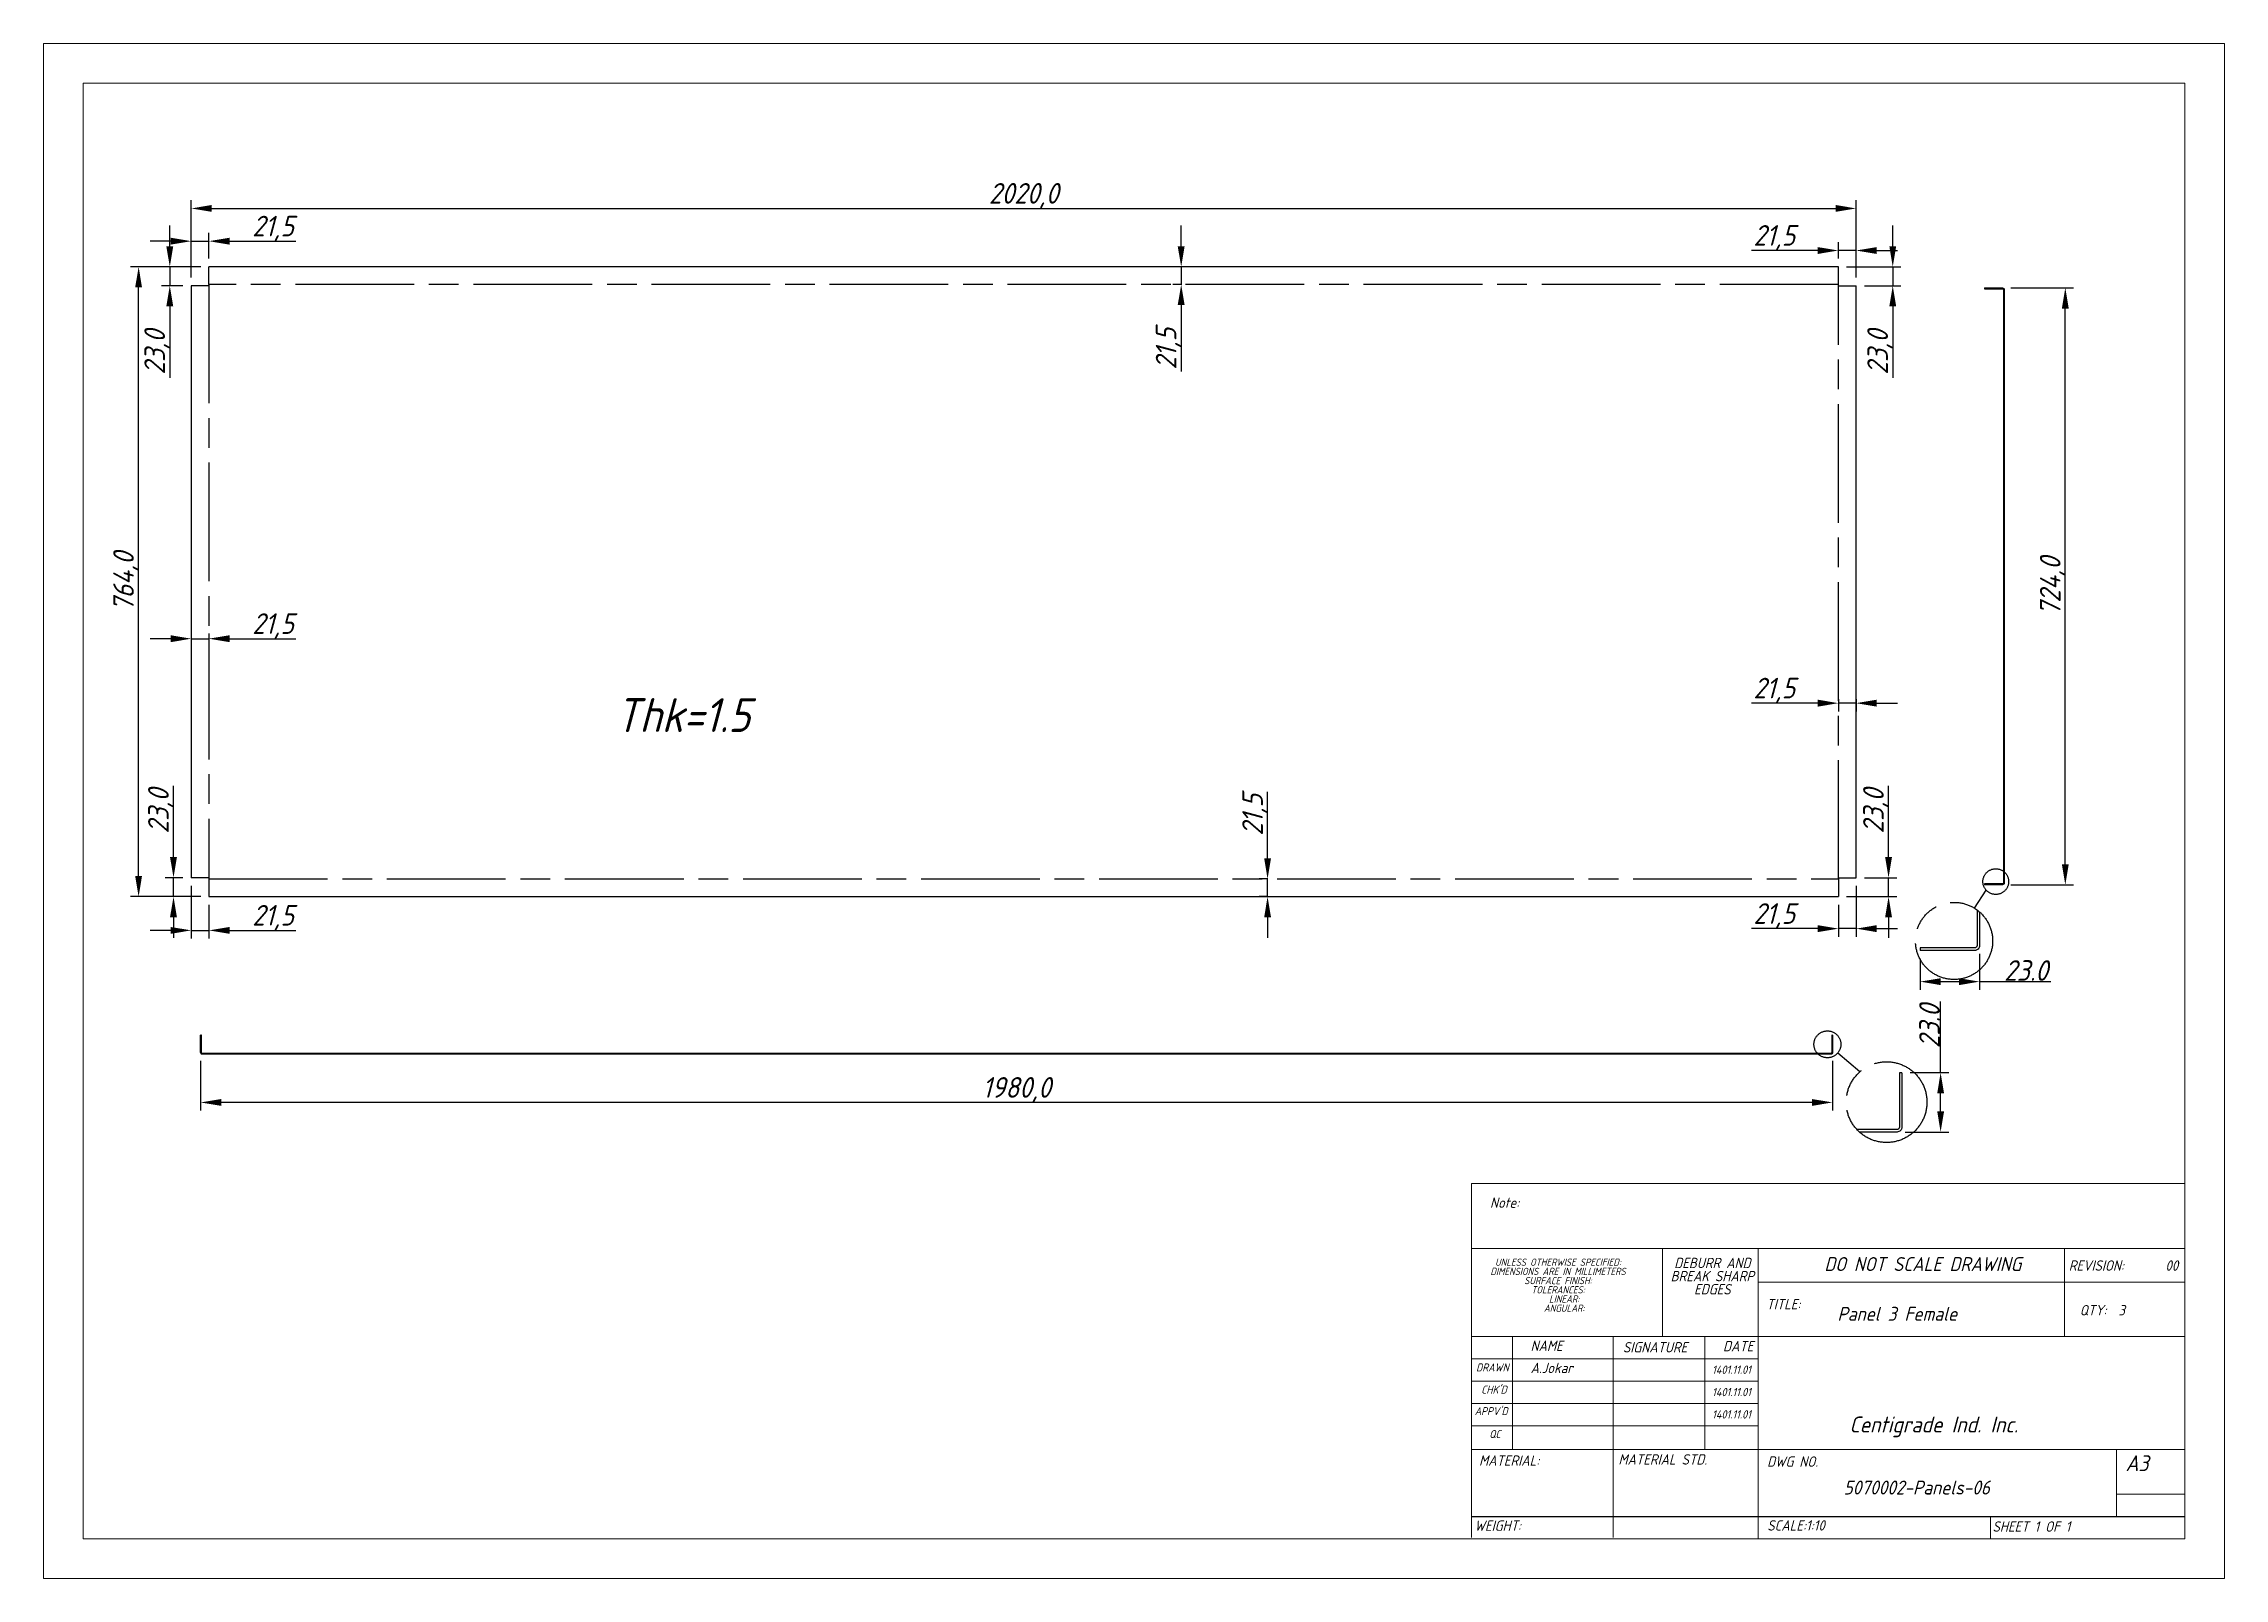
# Model space of a CAD drawing. Header units: inches. Extents: x 18597 to 101525, y -10106 to 51.
# Drawn here: x 34388 to 37034, y -2195 to -333 of the extents above; entities that cross this region are included whole.
import ezdxf

# ---------------------------------------------------------------- set-up
doc = ezdxf.new("R2010")
doc.units = ezdxf.units.IN
doc.header["$LTSCALE"] = 6
doc.header["$MEASUREMENT"] = 0
doc.linetypes.add('ACAD_ISO08W100', pattern=[36, 24, -3, 6, -3])
doc.linetypes.add('SLD-Solid', pattern=[0])
doc.styles.add('GENISO', font='geniso.shx', dxfattribs={"oblique": 15})
doc.dimstyles.new('Scale', dxfattribs={"dimscale": 10, "dimtxt": 2.5, "dimasz": 2.5, "dimexe": 1, "dimexo": 1, "dimgap": 0.1, "dimtad": 1, "dimdec": 1, "dimzin": 0, "dimtxsty": 'GENISO', "dimcen": 2.5, "dimclrd": 1, "dimclre": 1, "dimclrt": 256, "dimadec": 0, "dimazin": 0, "dimtfac": 1, "dimtdec": 1, "dimtmove": 0, "dimatfit": 3, "dimfxl": 1, "dimtzin": 0, "dimlwd": -1, "dimlwe": -1, "dimarcsym": 0})

msp = doc.modelspace()

# ---------------------------------------------------------------- texts
at = {"style": 'GENISO', "oblique": 15}
msp.add_text('Thk=1.5', height=40.989, dxfattribs=at).set_placement((35081.61, -1168.06))
at = {"attachment_point": 5, "style": 'GENISO'}
for s, insert, char_height in [('Note:', (36160.61, -1739), 12.57), ('DIMENSIONS ARE IN MILLIMETERS', (36225.4, -1822.37), 8.7992), ('UNLESS OTHERWISE SPECIFIED:', (36225.4, -1811.22), 8.7992), ('BREAK SHARP', (36412.63, -1828.11), 12.5702), ('DEBURR AND', (36412.63, -1812.17), 12.57), ('DO NOT SCALE DRAWING', (36668.01, -1813.49), 16.9215), ('REVISION:       00', (36911.45, -1815.28), 12.5702), ('SURFACE FINISH:', (36225.4, -1833.53), 8.7992), ('TOLERANCES:', (36225.4, -1844.69), 8.7992), ('LINEAR:', (36232.93, -1855.84), 8.799), ('EDGES', (36412.63, -1844.05), 12.57), ('ANGULAR:', (36232.93, -1867), 8.799), ('TITLE:', (36498.9, -1862.06), 12.57), ('Panel 3 Female', (36637, -1873.84), 16.9215), ('QTY:  3', (36885.81, -1869.47), 12.57), ('NAME', (36211.58, -1912.61), 12.57), ('SIGNATURE', (36343.19, -1914.41), 12.57), ('DATE', (36444, -1913.01), 12.57), ('DRAWN', (36145.82, -1938.86), 9.669), ('A.Jokar', (36217.74, -1939.51), 12.57), ('1401.11.01', (36435.87, -1941.64), 10.056), ("CHK'D", (36147.71, -1965.78), 9.669), ('1401.11.01', (36435.87, -1968.74), 10.056), ("APPV'D", (36144.28, -1991.9), 9.669), ('1401.11.01', (36435.87, -1995.84), 10.056), ('Centigrade Ind. Inc.', (36681.24, -2011), 19.3388), ('QC', (36148.89, -2019.63), 9.669), ('MATERIAL:', (36166.11, -2051.87), 12.57), ('MATERIAL STD.', (36352.45, -2050.45), 12.5702), ('DWG NO.', (36509.97, -2053.08), 12.57), ('A3', (36927.88, -2055.07), 19.339), ('5070002-Panels-06', (36660.63, -2084.56), 16.9215), ('WEIGHT:', (36152.29, -2130.82), 12.57), ('SCALE:1:10', (36514.14, -2130.52), 12.57), ('SHEET 1 OF 1', (36799.79, -2131.86), 12.5702)]:
    msp.add_mtext(s, dxfattribs=dict(at, insert=insert, char_height=char_height))

# ---------------------------------------------------------------- blocks, each defined once
blk = doc.blocks.new('*D83')
at = {"color": 1, "transparency": 16777216}
for p, q in [((36689.6, -1581.3), (36689.6, -1494.8)), ((36652.7, -1581.3), (36699.6, -1581.3)), ((36689.6, -1628.3), (36689.6, -1606.3)), ((36646.7, -1653.3), (36699.6, -1653.3))]:
    blk.add_line(p, q, dxfattribs=at)
for points in [[(36685.5, -1606.3), (36693.8, -1606.3), (36689.6, -1581.3)], [(36685.5, -1628.3), (36693.8, -1628.3), (36689.6, -1653.3)]]:
    blk.add_solid(points, dxfattribs=at)
at = {"layer": 'Defpoints', "color": 0, "transparency": 16777216}
for p in [(36642.7, -1581.3), (36689.6, -1581.3), (36636.7, -1653.3)]:
    blk.add_point(p, dxfattribs=at)
at = {"transparency": 16777216, "insert": (36676.1, -1525), "char_height": 25, "attachment_point": 5, "rotation": 90, "style": 'GENISO'}
blk.add_mtext('23.0', dxfattribs=at)
blk = doc.blocks.new('*D84')
at = {"color": 1, "transparency": 16777216}
for p, q in [((36664.8, -1443.1), (36664.8, -1480.9)), ((36736.8, -1437.1), (36736.8, -1480.9)), ((36689.8, -1470.9), (36711.8, -1470.9)), ((36736.8, -1470.9), (36823.3, -1470.9))]:
    blk.add_line(p, q, dxfattribs=at)
for points in [[(36689.8, -1466.7), (36689.8, -1475.1), (36664.8, -1470.9)], [(36711.8, -1466.7), (36711.8, -1475.1), (36736.8, -1470.9)]]:
    blk.add_solid(points, dxfattribs=at)
at = {"layer": 'Defpoints', "color": 0, "transparency": 16777216}
for p in [(36736.8, -1427.1), (36664.8, -1433.1), (36736.8, -1470.9)]:
    blk.add_point(p, dxfattribs=at)
at = {"transparency": 16777216, "insert": (36793.2, -1457.4), "char_height": 25, "attachment_point": 5, "style": 'GENISO'}
blk.add_mtext('23.0', dxfattribs=at)
blk = doc.blocks.new('*D85')
at = {"color": 1, "transparency": 16777216}
for p, q in [((34578.5, -1567), (34578.5, -1627.4)), ((36558.5, -1567), (36558.5, -1627.4)), ((36533.5, -1617.4), (34603.5, -1617.4))]:
    blk.add_line(p, q, dxfattribs=at)
for points in [[(34603.5, -1613.3), (34603.5, -1621.6), (34578.5, -1617.4)], [(36533.5, -1613.3), (36533.5, -1621.6), (36558.5, -1617.4)]]:
    blk.add_solid(points, dxfattribs=at)
at = {"layer": 'Defpoints', "color": 0, "transparency": 16777216}
for p in [(34578.5, -1557), (36558.5, -1557), (34578.5, -1617.4)]:
    blk.add_point(p, dxfattribs=at)
at = {"transparency": 16777216, "insert": (35568.5, -1602.1), "char_height": 25, "attachment_point": 5, "style": 'GENISO'}
blk.add_mtext('1980,0', dxfattribs=at)
blk = doc.blocks.new('*D86')
at = {"color": 1, "transparency": 16777216}
for p, q in [((36774.8, -629.4), (36850.9, -629.4)), ((36840.9, -1328.4), (36840.9, -654.4)), ((36774.8, -1353.4), (36850.9, -1353.4))]:
    blk.add_line(p, q, dxfattribs=at)
for points in [[(36836.7, -654.4), (36845.1, -654.4), (36840.9, -629.4)], [(36836.7, -1328.4), (36845.1, -1328.4), (36840.9, -1353.4)]]:
    blk.add_solid(points, dxfattribs=at)
at = {"layer": 'Defpoints', "color": 0, "transparency": 16777216}
for p in [(36764.8, -629.4), (36840.9, -629.4), (36764.8, -1353.4)]:
    blk.add_point(p, dxfattribs=at)
at = {"transparency": 16777216, "insert": (36825.5, -991.4), "char_height": 25, "attachment_point": 5, "rotation": 90, "style": 'GENISO'}
blk.add_mtext('724,0', dxfattribs=at)
blk = doc.blocks.new('*D96')
at = {"color": 1, "transparency": 16777216}
for p, q in [((35873, -1321.3), (35873, -1240.8)), ((35873.4, -1346.3), (35863, -1346.3)), ((35873, -1367.8), (35873, -1346.3)), ((35873.4, -1367.8), (35863, -1367.8)), ((35873, -1392.8), (35873, -1417.8))]:
    blk.add_line(p, q, dxfattribs=at)
for points in [[(35868.9, -1321.3), (35877.2, -1321.3), (35873, -1346.3)], [(35868.9, -1392.8), (35877.2, -1392.8), (35873, -1367.8)]]:
    blk.add_solid(points, dxfattribs=at)
at = {"layer": 'Defpoints', "color": 0, "transparency": 16777216}
for p in [(35873, -1346.3), (35883.4, -1346.3), (35883.4, -1367.8)]:
    blk.add_point(p, dxfattribs=at)
at = {"transparency": 16777216, "insert": (35857.7, -1268.5), "char_height": 25, "attachment_point": 5, "rotation": 90, "style": 'GENISO'}
blk.add_mtext('21,5', dxfattribs=at)
blk = doc.blocks.new('*D97')
at = {"color": 1, "transparency": 16777216}
for p, q in [((36540.6, -1133.1), (36460.1, -1133.1)), ((36565.6, -1128.2), (36565.6, -1143.1)), ((36587.1, -1133.1), (36565.6, -1133.1)), ((36587.1, -1128.2), (36587.1, -1143.1)), ((36612.1, -1133.1), (36637.1, -1133.1))]:
    blk.add_line(p, q, dxfattribs=at)
for points in [[(36540.6, -1128.9), (36540.6, -1137.3), (36565.6, -1133.1)], [(36612.1, -1128.9), (36612.1, -1137.3), (36587.1, -1133.1)]]:
    blk.add_solid(points, dxfattribs=at)
at = {"layer": 'Defpoints', "color": 0, "transparency": 16777216}
for p in [(36565.6, -1118.2), (36565.6, -1133.1), (36587.1, -1118.2)]:
    blk.add_point(p, dxfattribs=at)
at = {"transparency": 16777216, "insert": (36487.8, -1117.7), "char_height": 25, "attachment_point": 5, "style": 'GENISO'}
blk.add_mtext('21,5', dxfattribs=at)
blk = doc.blocks.new('*D98')
at = {"color": 1, "transparency": 16777216}
for p, q in [((35768.2, -578.8), (35768.2, -553.8)), ((35769, -603.8), (35758.2, -603.8)), ((35768.2, -603.8), (35768.2, -625.3)), ((35769, -625.3), (35758.2, -625.3)), ((35768.2, -650.3), (35768.2, -730.8))]:
    blk.add_line(p, q, dxfattribs=at)
for points in [[(35764, -578.8), (35772.4, -578.8), (35768.2, -603.8)], [(35764, -650.3), (35772.4, -650.3), (35768.2, -625.3)]]:
    blk.add_solid(points, dxfattribs=at)
at = {"layer": 'Defpoints', "color": 0, "transparency": 16777216}
for p in [(35779, -603.8), (35768.2, -625.3), (35779, -625.3)]:
    blk.add_point(p, dxfattribs=at)
at = {"transparency": 16777216, "insert": (35752.8, -703.1), "char_height": 25, "attachment_point": 5, "rotation": 90, "style": 'GENISO'}
blk.add_mtext('21,5', dxfattribs=at)
blk = doc.blocks.new('*D99')
at = {"color": 1, "transparency": 16777216}
for p, q in [((34542.1, -1054.9), (34517.1, -1054.9)), ((34567.1, -1048.6), (34567.1, -1064.9)), ((34567.1, -1054.9), (34588.6, -1054.9)), ((34588.6, -1048.6), (34588.6, -1064.9)), ((34613.6, -1054.9), (34694.1, -1054.9))]:
    blk.add_line(p, q, dxfattribs=at)
for points in [[(34542.1, -1050.7), (34542.1, -1059.1), (34567.1, -1054.9)], [(34613.6, -1050.7), (34613.6, -1059.1), (34588.6, -1054.9)]]:
    blk.add_solid(points, dxfattribs=at)
at = {"layer": 'Defpoints', "color": 0, "transparency": 16777216}
for p in [(34567.1, -1038.6), (34588.6, -1038.6), (34588.6, -1054.9)]:
    blk.add_point(p, dxfattribs=at)
at = {"transparency": 16777216, "insert": (34666.4, -1039.5), "char_height": 25, "attachment_point": 5, "style": 'GENISO'}
blk.add_mtext('21,5', dxfattribs=at)
blk = doc.blocks.new('*D100')
at = {"color": 1, "transparency": 16777216}
for p, q in [((34545.6, -1319.8), (34545.6, -1233.3)), ((34557.1, -1344.8), (34535.6, -1344.8)), ((34545.6, -1367.8), (34545.6, -1344.8)), ((34578.6, -1367.8), (34535.6, -1367.8)), ((34545.6, -1392.8), (34545.6, -1417.8))]:
    blk.add_line(p, q, dxfattribs=at)
for points in [[(34541.4, -1319.8), (34549.8, -1319.8), (34545.6, -1344.8)], [(34541.4, -1392.8), (34549.8, -1392.8), (34545.6, -1367.8)]]:
    blk.add_solid(points, dxfattribs=at)
at = {"layer": 'Defpoints', "color": 0, "transparency": 16777216}
for p in [(34545.6, -1344.8), (34567.1, -1344.8), (34588.6, -1367.8)]:
    blk.add_point(p, dxfattribs=at)
at = {"transparency": 16777216, "insert": (34530.2, -1264.1), "char_height": 25, "attachment_point": 5, "rotation": 90, "style": 'GENISO'}
blk.add_mtext('23,0', dxfattribs=at)
blk = doc.blocks.new('*D101')
at = {"color": 1, "transparency": 16777216}
for p, q in [((34567.1, -1354.8), (34567.1, -1418.7)), ((34588.6, -1377.8), (34588.6, -1418.7)), ((34542.1, -1408.7), (34517.1, -1408.7)), ((34567.1, -1408.7), (34588.6, -1408.7)), ((34613.6, -1408.7), (34694.1, -1408.7))]:
    blk.add_line(p, q, dxfattribs=at)
for points in [[(34542.1, -1404.6), (34542.1, -1412.9), (34567.1, -1408.7)], [(34613.6, -1404.6), (34613.6, -1412.9), (34588.6, -1408.7)]]:
    blk.add_solid(points, dxfattribs=at)
at = {"layer": 'Defpoints', "color": 0, "transparency": 16777216}
for p in [(34567.1, -1344.8), (34588.6, -1367.8), (34588.6, -1408.7)]:
    blk.add_point(p, dxfattribs=at)
at = {"transparency": 16777216, "insert": (34666.4, -1393.3), "char_height": 25, "attachment_point": 5, "style": 'GENISO'}
blk.add_mtext('21,5', dxfattribs=at)
blk = doc.blocks.new('*D102')
at = {"color": 1, "transparency": 16777216}
for p, q in [((34541.1, -578.8), (34541.1, -553.8)), ((34578.6, -603.8), (34531.1, -603.8)), ((34541.1, -603.8), (34541.1, -626.8)), ((34557.1, -626.8), (34531.1, -626.8)), ((34541.1, -651.8), (34541.1, -738.3))]:
    blk.add_line(p, q, dxfattribs=at)
for points in [[(34536.9, -578.8), (34545.3, -578.8), (34541.1, -603.8)], [(34536.9, -651.8), (34545.3, -651.8), (34541.1, -626.8)]]:
    blk.add_solid(points, dxfattribs=at)
at = {"layer": 'Defpoints', "color": 0, "transparency": 16777216}
for p in [(34588.6, -603.8), (34541.1, -626.8), (34567.1, -626.8)]:
    blk.add_point(p, dxfattribs=at)
at = {"transparency": 16777216, "insert": (34525.7, -707.5), "char_height": 25, "attachment_point": 5, "rotation": 90, "style": 'GENISO'}
blk.add_mtext('23,0', dxfattribs=at)
blk = doc.blocks.new('*D103')
at = {"color": 1, "transparency": 16777216}
for p, q in [((34542.1, -572.7), (34517.1, -572.7)), ((34567.1, -616.8), (34567.1, -562.7)), ((34567.1, -572.7), (34588.6, -572.7)), ((34588.6, -593.8), (34588.6, -562.7)), ((34613.6, -572.7), (34694.1, -572.7))]:
    blk.add_line(p, q, dxfattribs=at)
for points in [[(34542.1, -568.5), (34542.1, -576.9), (34567.1, -572.7)], [(34613.6, -568.5), (34613.6, -576.9), (34588.6, -572.7)]]:
    blk.add_solid(points, dxfattribs=at)
at = {"layer": 'Defpoints', "color": 0, "transparency": 16777216}
for p in [(34588.6, -572.7), (34588.6, -603.8), (34567.1, -626.8)]:
    blk.add_point(p, dxfattribs=at)
at = {"transparency": 16777216, "insert": (34666.4, -557.3), "char_height": 25, "attachment_point": 5, "style": 'GENISO'}
blk.add_mtext('21,5', dxfattribs=at)
blk = doc.blocks.new('*D104')
at = {"color": 1, "transparency": 16777216}
for p, q in [((36565.6, -593.8), (36565.6, -574)), ((36587.1, -616.8), (36587.1, -574)), ((36540.6, -584), (36460.1, -584)), ((36587.1, -584), (36565.6, -584)), ((36612.1, -584), (36637.1, -584))]:
    blk.add_line(p, q, dxfattribs=at)
for points in [[(36540.6, -579.9), (36540.6, -588.2), (36565.6, -584)], [(36612.1, -579.9), (36612.1, -588.2), (36587.1, -584)]]:
    blk.add_solid(points, dxfattribs=at)
at = {"layer": 'Defpoints', "color": 0, "transparency": 16777216}
for p in [(36565.6, -584), (36565.6, -603.8), (36587.1, -626.8)]:
    blk.add_point(p, dxfattribs=at)
at = {"transparency": 16777216, "insert": (36487.8, -568.6), "char_height": 25, "attachment_point": 5, "style": 'GENISO'}
blk.add_mtext('21,5', dxfattribs=at)
blk = doc.blocks.new('*D105')
at = {"color": 1, "transparency": 16777216}
for p, q in [((36631.5, -578.8), (36631.5, -553.8)), ((36575.6, -603.8), (36641.5, -603.8)), ((36631.5, -603.8), (36631.5, -626.8)), ((36597.1, -626.8), (36641.5, -626.8)), ((36631.5, -651.8), (36631.5, -738.3))]:
    blk.add_line(p, q, dxfattribs=at)
for points in [[(36627.4, -578.8), (36635.7, -578.8), (36631.5, -603.8)], [(36627.4, -651.8), (36635.7, -651.8), (36631.5, -626.8)]]:
    blk.add_solid(points, dxfattribs=at)
at = {"layer": 'Defpoints', "color": 0, "transparency": 16777216}
for p in [(36565.6, -603.8), (36587.1, -626.8), (36631.5, -626.8)]:
    blk.add_point(p, dxfattribs=at)
at = {"transparency": 16777216, "insert": (36616.1, -707.5), "char_height": 25, "attachment_point": 5, "rotation": 90, "style": 'GENISO'}
blk.add_mtext('23,0', dxfattribs=at)
blk = doc.blocks.new('*D106')
at = {"color": 1, "transparency": 16777216}
for p, q in [((36626.4, -1319.8), (36626.4, -1233.3)), ((36597.1, -1344.8), (36636.4, -1344.8)), ((36626.4, -1367.8), (36626.4, -1344.8)), ((36575.6, -1367.8), (36636.4, -1367.8)), ((36626.4, -1392.8), (36626.4, -1417.8))]:
    blk.add_line(p, q, dxfattribs=at)
for points in [[(36622.3, -1319.8), (36630.6, -1319.8), (36626.4, -1344.8)], [(36622.3, -1392.8), (36630.6, -1392.8), (36626.4, -1367.8)]]:
    blk.add_solid(points, dxfattribs=at)
at = {"layer": 'Defpoints', "color": 0, "transparency": 16777216}
for p in [(36587.1, -1344.8), (36626.4, -1344.8), (36565.6, -1367.8)]:
    blk.add_point(p, dxfattribs=at)
at = {"transparency": 16777216, "insert": (36611, -1264.1), "char_height": 25, "attachment_point": 5, "rotation": 90, "style": 'GENISO'}
blk.add_mtext('23,0', dxfattribs=at)
blk = doc.blocks.new('*D107')
at = {"color": 1, "transparency": 16777216}
for p, q in [((36587.1, -1354.8), (36587.1, -1416.6)), ((36565.6, -1377.8), (36565.6, -1416.6)), ((36540.6, -1406.6), (36460.1, -1406.6)), ((36587.1, -1406.6), (36565.6, -1406.6)), ((36612.1, -1406.6), (36637.1, -1406.6))]:
    blk.add_line(p, q, dxfattribs=at)
for points in [[(36540.6, -1402.4), (36540.6, -1410.8), (36565.6, -1406.6)], [(36612.1, -1402.4), (36612.1, -1410.8), (36587.1, -1406.6)]]:
    blk.add_solid(points, dxfattribs=at)
at = {"layer": 'Defpoints', "color": 0, "transparency": 16777216}
for p in [(36587.1, -1344.8), (36565.6, -1367.8), (36565.6, -1406.6)]:
    blk.add_point(p, dxfattribs=at)
at = {"transparency": 16777216, "insert": (36487.8, -1391.2), "char_height": 25, "attachment_point": 5, "style": 'GENISO'}
blk.add_mtext('21,5', dxfattribs=at)
blk = doc.blocks.new('*D108')
at = {"color": 1, "transparency": 16777216}
for p, q in [((34578.6, -603.8), (34493.3, -603.8)), ((34503.3, -1342.8), (34503.3, -628.8)), ((34578.6, -1367.8), (34493.3, -1367.8))]:
    blk.add_line(p, q, dxfattribs=at)
for points in [[(34499.1, -628.8), (34507.4, -628.8), (34503.3, -603.8)], [(34499.1, -1342.8), (34507.4, -1342.8), (34503.3, -1367.8)]]:
    blk.add_solid(points, dxfattribs=at)
at = {"layer": 'Defpoints', "color": 0, "transparency": 16777216}
for p in [(34503.3, -603.8), (34588.6, -603.8), (34588.6, -1367.8)]:
    blk.add_point(p, dxfattribs=at)
at = {"transparency": 16777216, "insert": (34487.9, -985.8), "char_height": 25, "attachment_point": 5, "rotation": 90, "style": 'GENISO'}
blk.add_mtext('764,0', dxfattribs=at)
blk = doc.blocks.new('*D109')
at = {"color": 1, "transparency": 16777216}
for p, q in [((34567.1, -616.8), (34567.1, -523)), ((36587.1, -616.8), (36587.1, -523)), ((34592.1, -533), (36562.1, -533))]:
    blk.add_line(p, q, dxfattribs=at)
for points in [[(34592.1, -528.8), (34592.1, -537.1), (34567.1, -533)], [(36562.1, -528.8), (36562.1, -537.1), (36587.1, -533)]]:
    blk.add_solid(points, dxfattribs=at)
at = {"layer": 'Defpoints', "color": 0, "transparency": 16777216}
for p in [(36587.1, -533), (34567.1, -626.8), (36587.1, -626.8)]:
    blk.add_point(p, dxfattribs=at)
at = {"transparency": 16777216, "insert": (35577.1, -517.6), "char_height": 25, "attachment_point": 5, "style": 'GENISO'}
blk.add_mtext('2020,0', dxfattribs=at)

# ---------------------------------------------------------------- dimensions: what is measured, and where the dimension line sits
for base, p1, p2, picture, middle in [((36587.09, -532.98), (34567.09, -626.79), (36587.09, -626.79), '*D109', (35577.09, -517.6)), ((34588.59, -572.69), (34567.09, -626.79), (34588.59, -603.79), '*D103', (34666.35, -557.32)), ((36565.59, -584.02), (36587.09, -626.79), (36565.59, -603.79), '*D104', (36487.82, -568.65)), ((34588.59, -1054.9), (34567.09, -1038.57), (34588.59, -1038.57), '*D99', (34666.35, -1039.53)), ((36565.59, -1133.11), (36587.09, -1118.22), (36565.59, -1118.22), '*D97', (36487.82, -1117.73)), ((34588.59, -1408.72), (34567.09, -1344.79), (34588.59, -1367.79), '*D101', (34666.35, -1393.34)), ((36565.59, -1406.61), (36587.09, -1344.79), (36565.59, -1367.79), '*D107', (36487.82, -1391.23)), ((34578.46, -1617.44), (36558.46, -1557.01), (34578.46, -1557.01), '*D85', (35568.46, -1602.07))]:
    dim = msp.add_linear_dim(base=base, p1=p1, p2=p2, dimstyle='Scale')
    dim.commit()
    dim.dimension.update_dxf_attribs({"geometry": picture, "text_midpoint": middle})
for base, p1, p2, picture, middle in [((34541.1, -626.79), (34588.59, -603.79), (34567.09, -626.79), '*D102', (34525.72, -707.52)), ((35768.2, -625.29), (35778.97, -603.79), (35778.97, -625.29), '*D98', (35752.83, -703.05)), ((36631.52, -626.79), (36565.59, -603.79), (36587.09, -626.79), '*D105', (36616.14, -707.52)), ((34503.26, -603.79), (34588.59, -1367.79), (34588.59, -603.79), '*D108', (34487.88, -985.79)), ((36840.89, -629.41), (36764.81, -1353.41), (36764.81, -629.41), '*D86', (36825.51, -991.41)), ((34545.6, -1344.79), (34588.59, -1367.79), (34567.09, -1344.79), '*D100', (34530.22, -1264.06)), ((35873.03, -1346.29), (35883.41, -1367.79), (35883.41, -1346.29), '*D96', (35857.65, -1268.52)), ((36626.42, -1344.79), (36565.59, -1367.79), (36587.09, -1344.79), '*D106', (36611.04, -1264.06))]:
    dim = msp.add_linear_dim(base=base, p1=p1, p2=p2, angle=90, dimstyle='Scale')
    dim.commit()
    dim.dimension.update_dxf_attribs({"geometry": picture, "text_midpoint": middle})
dim = msp.add_linear_dim(base=(36736.83, -1470.92), p1=(36664.83, -1433.08), p2=(36736.83, -1427.08), text='23.0', dimstyle='Scale')
dim.commit()
dim.dimension.update_dxf_attribs({"geometry": '*D84', "text_midpoint": (36793.19, -1470.92), "dimtype": 160})
dim = msp.add_linear_dim(base=(36689.64, -1581.31), p1=(36636.7, -1653.31), p2=(36642.7, -1581.31), angle=90, text='23.0', dimstyle='Scale')
dim.commit()
dim.dimension.update_dxf_attribs({"geometry": '*D83', "text_midpoint": (36689.64, -1524.96), "dimtype": 160})

# ---------------------------------------------------------------- linework, layer by layer
for p, q in [((34588.59, -625.29), (34588.59, -603.79)), ((36565.59, -625.29), (36565.59, -603.79)), ((34588.59, -626.79), (34567.09, -626.79)), ((36565.59, -626.79), (36587.09, -626.79)), ((36742.81, -629.41), (36742.81, -630.41)), ((34588.59, -1344.79), (34567.09, -1344.79)), ((34588.59, -1346.29), (34588.59, -1367.79)), ((36565.59, -1344.79), (36587.09, -1344.79)), ((36565.59, -1346.29), (36565.59, -1367.79)), ((36742.81, -1352.41), (36742.81, -1353.41)), ((36664.83, -1430.08), (36664.83, -1433.08)), ((34579.46, -1536.01), (34578.46, -1536.01)), ((36558.46, -1536.01), (36557.46, -1536.01)), ((36642.7, -1581.31), (36639.7, -1581.31)), ((36120.27, -2119.83), (36986.08, -2119.83))]:
    msp.add_line(p, q)
at = {"linetype": 'ACAD_ISO08W100'}
for p, q in [((36730.71, -1381.79), (36744.95, -1360.03)), ((36591.68, -1580.28), (36564.7, -1557.47))]:
    msp.add_line(p, q, dxfattribs=at)
at = {"color": 7, "linetype": 'SLD-Solid', "lineweight": 0}
for p, q in [((36120.27, -1715.95), (36986.08, -1715.95)), ((36120.27, -1715.95), (36120.27, -1794.67)), ((36120.27, -1794.67), (36986.08, -1794.67)), ((36120.27, -1794.67), (36120.27, -2145.33)), ((36352.34, -1794.67), (36352.34, -1901.46)), ((36468.38, -1794.67), (36468.38, -2146.92)), ((36840.01, -1901.46), (36840.01, -1794.67)), ((36986.08, -1835.32), (36468.38, -1835.32)), ((36986.08, -1901.46), (36120.27, -1901.46)), ((36170, -1901.46), (36170, -2038.54)), ((36292.35, -1901.46), (36292.35, -2145.33)), ((36403.34, -1901.46), (36403.34, -2038.54)), ((36468.38, -2145.33), (36468.38, -1901.46)), ((36468.38, -1928.56), (36120.27, -1928.56)), ((36468.38, -1955.66), (36120.27, -1955.66)), ((36468.38, -1982.75), (36120.27, -1982.75)), ((36468.38, -2009.85), (36120.27, -2009.85)), ((36186.58, -2038.54), (36120.27, -2038.54)), ((36186.58, -2038.54), (36986.08, -2038.54)), ((36903.19, -2119.83), (36903.19, -2038.54)), ((36986.08, -2092.73), (36903.19, -2092.73)), ((36750.18, -2146.92), (36750.18, -2119.83))]:
    msp.add_line(p, q, dxfattribs=at)
for points in [[(34388.02, -333.07), (37033.89, -333.07), (37033.89, -2194.74), (34388.02, -2194.74)], [(34435.84, -380.88), (36986.08, -380.88), (36986.08, -2146.92), (34435.84, -2146.92)]]:
    msp.add_lwpolyline(points, close=True, dxfattribs=at)
for points in [[(36565.59, -603.79), (34588.59, -603.79)], [(34567.09, -626.79), (34567.09, -1344.79)], [(36587.09, -1344.79), (36587.09, -626.79)], [(34588.59, -1367.79), (36565.59, -1367.79)]]:
    msp.add_lwpolyline(points)
at = {"linetype": 'ACAD_ISO08W100'}
msp.add_lwpolyline([(36565.59, -1346.29), (36565.59, -625.29), (34588.59, -625.29), (34588.59, -1346.29)], close=True, dxfattribs=at)
for points in [[(36742.81, -629.41), (36764.81, -629.41, -0.4142136), (36766.81, -631.41), (36766.81, -1351.41, -0.4142136), (36764.81, -1353.41), (36742.81, -1353.41)], [(36742.81, -630.41), (36764.81, -630.41, -0.4142136), (36765.81, -631.41), (36765.81, -1351.41, -0.4142136), (36764.81, -1352.41), (36742.81, -1352.41)], [(36733.83, -1383.91), (36733.83, -1427.08, -0.4142136), (36730.83, -1430.08), (36664.83, -1430.08)], [(36736.83, -1386.34), (36736.83, -1427.08, -0.4142136), (36730.83, -1433.08), (36664.83, -1433.08)], [(36558.46, -1536.01), (36558.46, -1557.01, -0.4142136), (36556.46, -1559.01), (34580.46, -1559.01, -0.4142136), (34578.46, -1557.01), (34578.46, -1536.01)], [(36557.46, -1536.01), (36557.46, -1557.01, -0.4142136), (36556.46, -1558.01), (34580.46, -1558.01, -0.4142136), (34579.46, -1557.01), (34579.46, -1536.01)], [(36639.7, -1581.31), (36639.7, -1647.31, -0.4142136), (36636.7, -1650.31), (36588.06, -1650.31)], [(36642.7, -1581.31), (36642.7, -1647.31, -0.4142136), (36636.7, -1653.31), (36591.09, -1653.31)]]:
    msp.add_lwpolyline(points, format="xyb")
for centre, radius in [((36756.51, -1349.55), 15.6), ((36705.93, -1421.51), 46.81), ((36552.24, -1546.93), 16.33), ((36624.03, -1617.07), 48.98)]:
    msp.add_circle(centre, radius, dxfattribs=at)

msp.set_redraw_order([(e.dxf.handle, doc.entitydb.next_handle()) for e in msp.query("TEXT MTEXT ATTDEF DIMENSION ARC_DIMENSION")])  # texts and dimensions are drawn at this point

doc.saveas('drawing.dxf')
